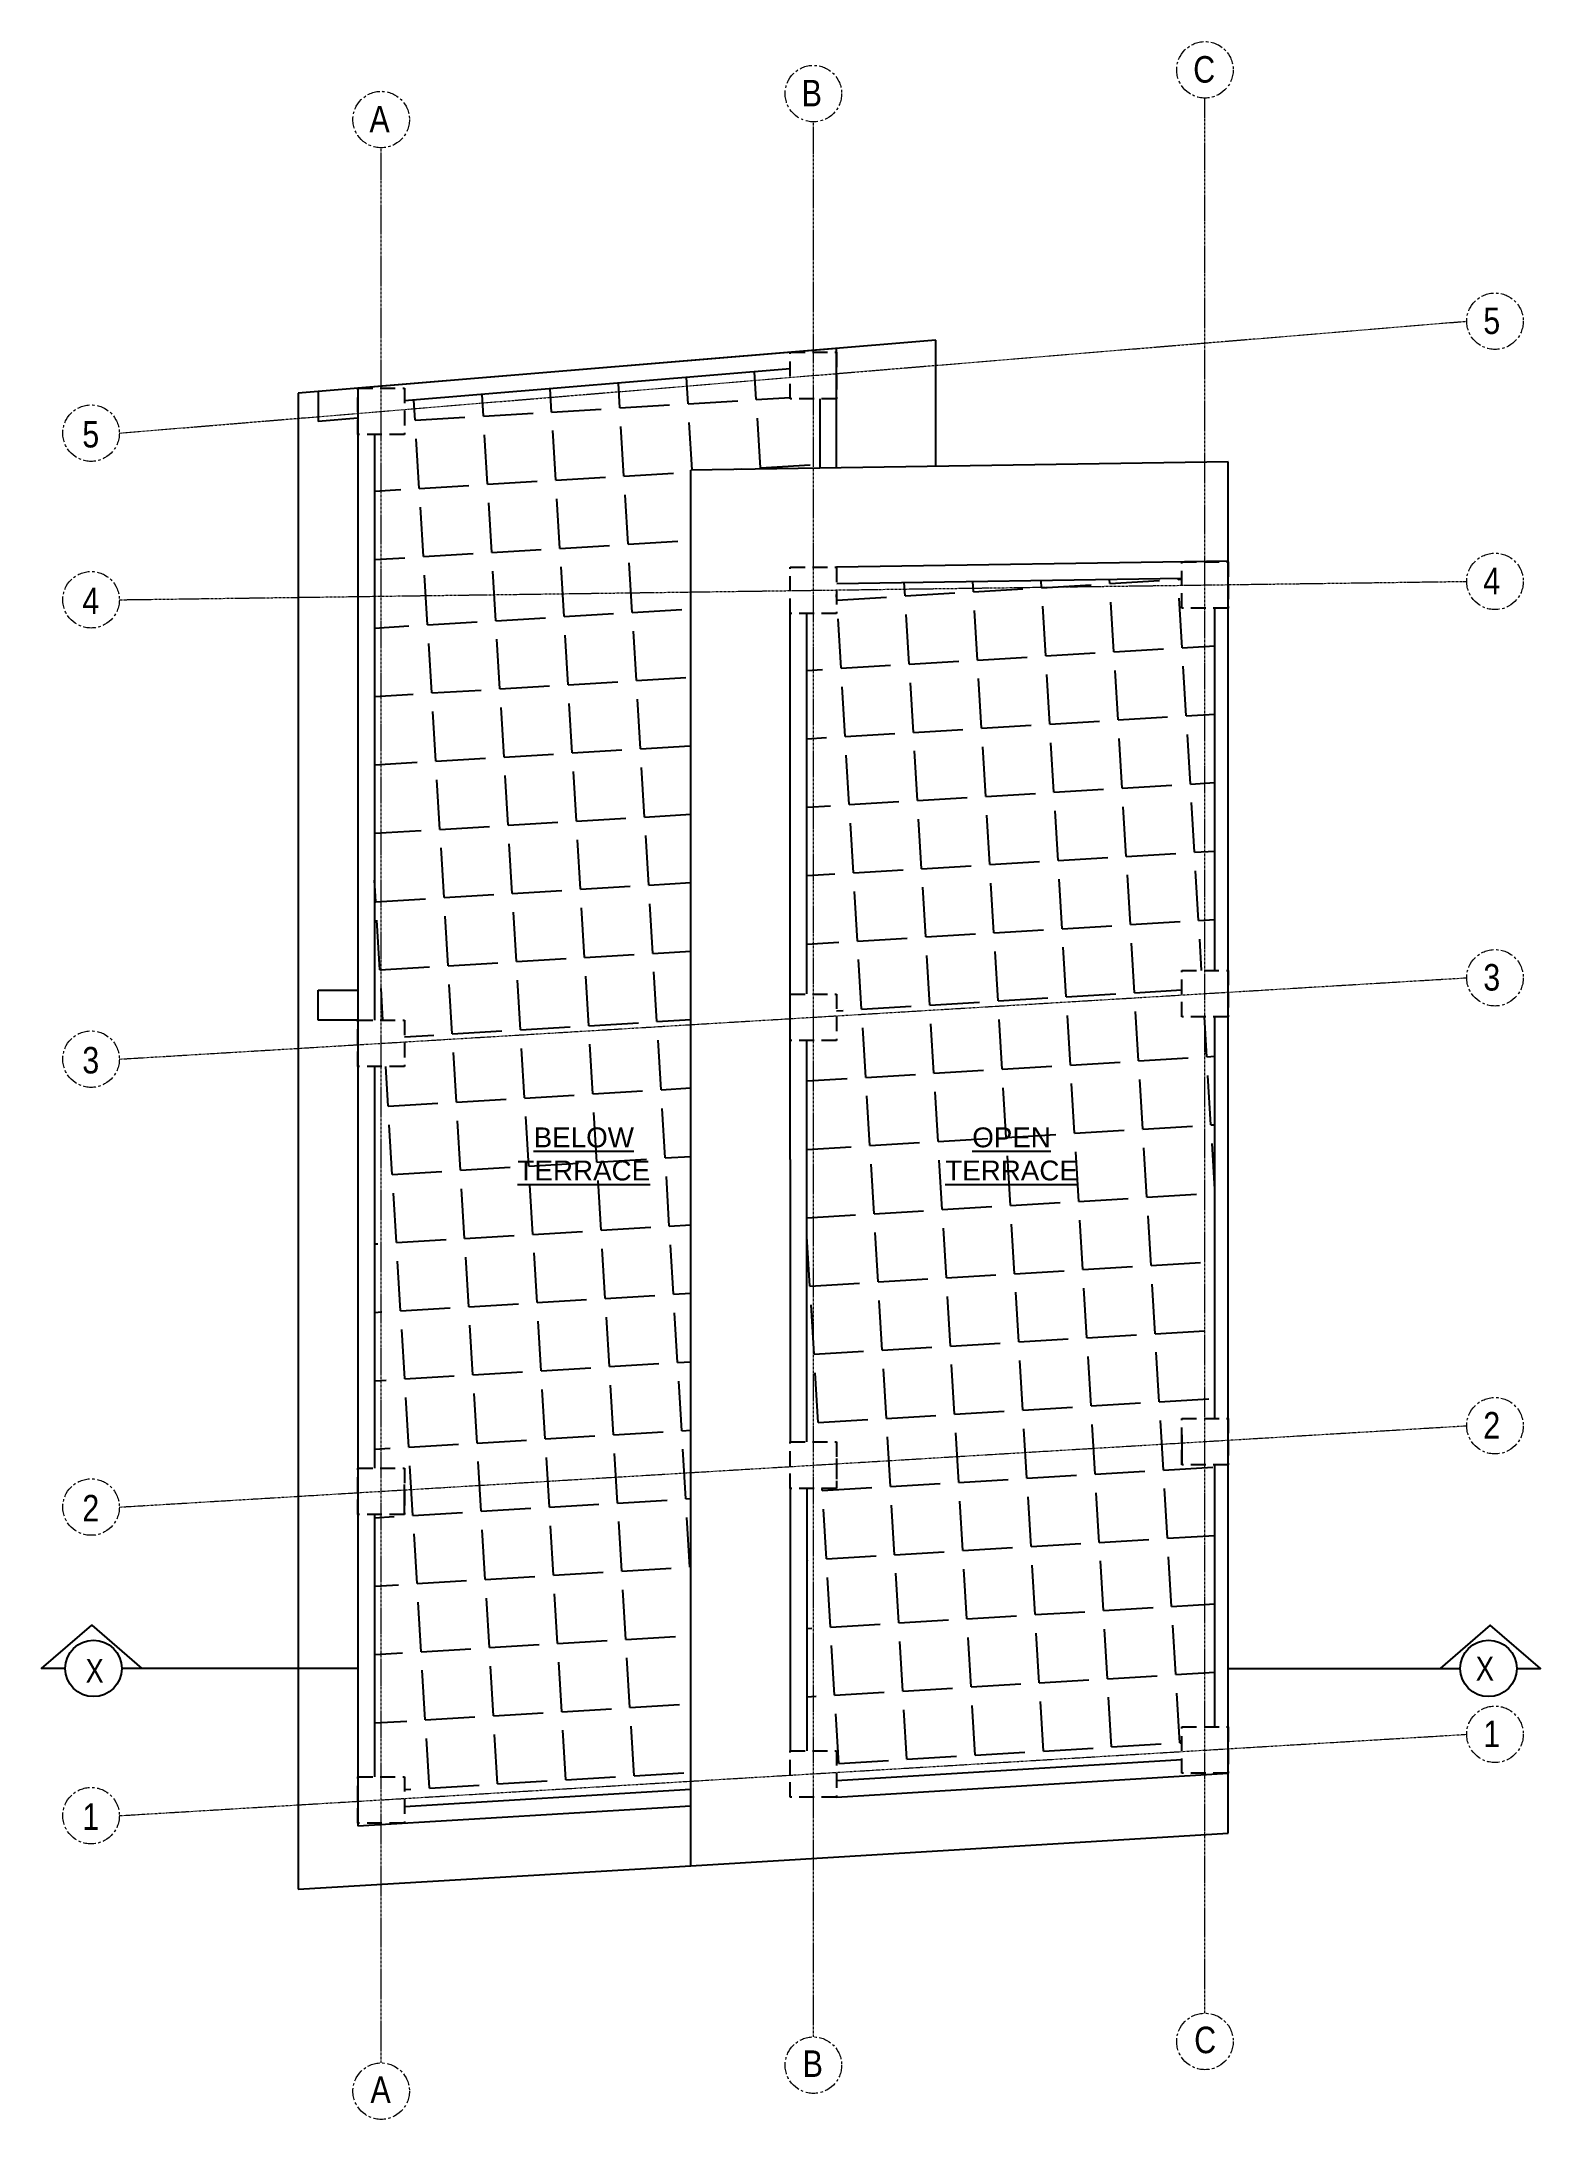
# Model space of a CAD drawing. Header units: inches. Extents: x -10117506 to -5032697, y -6529230 to -3253155.
# Drawn here: x -5058080 to -5057627, y -3254750 to -3254122 of the extents above; entities that cross this region are included whole.
import ezdxf

# ---------------------------------------------------------------- set-up
doc = ezdxf.new("R2010")
doc.units = ezdxf.units.IN
doc.header["$LTSCALE"] = 2
doc.header["$MEASUREMENT"] = 0
doc.linetypes.add('CENTER', pattern=[2, 1.25, -0.25, 0.25, -0.25])
doc.linetypes.add('HIDDEN', pattern=[0.375, 0.25, -0.125])
doc.layers.get('0').update_dxf_attribs({"linetype": 'CONTINUOUS'})
doc.layers.add('A-Hatch', color=7, linetype='CONTINUOUS')
doc.layers.add('Annotations-Bold.w', color=177, linetype='CONTINUOUS', lineweight=13)
doc.layers.add('TEXT', color=181, linetype='CONTINUOUS', lineweight=25)
doc.styles.add('ARAIL', font='ARIALN.TTF')
doc.styles.add('arial.', font='arial.ttf')
pattern_1 = [(3.45713447, (-9814.174, 1371.027), (-1.243724074, 20.587466465), [15, -5.625]), (93.45713447, (-9814.174, 1371.027), (-20.587466465, -1.243724074), [15, -5.625])]

msp = doc.modelspace()

# ---------------------------------------------------------------- texts
at = {"layer": 'Annotations-Bold.w', "linetype": 'CENTER', "ltscale": 1.5, "char_height": 8, "attachment_point": 1, "style": 'ARAIL'}
for s, insert in [('C', (-5057732.13, -3254126.79)), ('B', (-5057850.29, -3254133.96)), ('A', (-5057980.71, -3254141.81)), ('5', (-5057644.59, -3254202.69)), ('5', (-5058067.36, -3254236.95)), ('4', (-5057644.59, -3254281.25)), ('4', (-5058067.36, -3254287.26)), ('3', (-5057644.59, -3254400.92)), ('3', (-5058067.36, -3254425.95)), ('2', (-5057644.59, -3254536.17)), ('2', (-5058067.36, -3254561.2)), ('1', (-5057644.59, -3254629.34)), ('1', (-5058067.36, -3254654.36)), ('C', (-5057731.83, -3254721.75)), ('B', (-5057849.99, -3254728.92)), ('A', (-5057980.41, -3254736.76))]:
    msp.add_mtext_dynamic_manual_height_columns(s, width=6.5393, gutter_width=100, heights=[0], dxfattribs=dict(at, insert=insert))
at = {"layer": 'TEXT', "lineweight": -2, "char_height": 6, "width": 127.5059, "attachment_point": 5, "style": 'arial.'}
for s, insert in [('{\\LBELOW \\PTERRACE}', (-5057916.03, -3254458.29)), ('{\\LOPEN \\PTERRACE}', (-5057786.94, -3254458.29))]:
    msp.add_mtext(s, dxfattribs=dict(at, insert=insert))
at = {"layer": 'TEXT', "char_height": 7.2, "style": 'ARAIL'}
for insert, attachment_point in [((-5058060.89, -3254610.73), 3), ((-5057646.86, -3254610.07), 1)]:
    msp.add_mtext_dynamic_manual_height_columns('X', width=125.4648, gutter_width=90, heights=[0], dxfattribs=dict(at, insert=insert, attachment_point=attachment_point))

# ---------------------------------------------------------------- hatches: boundary and pattern name
at = {"layer": 'A-Hatch', "ltscale": 0.5}
h = msp.add_hatch(dxfattribs=at)
h.set_pattern_fill('ANGLE', color=256, scale=75, angle=3.45713)
h.set_pattern_definition(pattern_1)
h.paths.add_polyline_path([(-5057979.18, -3254417.85), (-5057970.18, -3254417.85), (-5057970.18, -3254431.85), (-5057979.18, -3254431.85), (-5057979.18, -3254553.1), (-5057970.18, -3254553.1), (-5057970.18, -3254567.1), (-5057979.18, -3254567.1), (-5057979.18, -3254646.27), (-5057970.18, -3254646.27), (-5057970.18, -3254655.26), (-5057883.75, -3254650.06), (-5057883.75, -3254251.75), (-5057844.75, -3254251.15), (-5057844.75, -3254230.22), (-5057853.75, -3254230.22), (-5057853.75, -3254221.23), (-5057970.18, -3254230.91), (-5057970.18, -3254241.06), (-5057979.18, -3254241.06)])
h.paths.add_polyline_path([(-5057937.43, -3254469.07), (-5057894.38, -3254469.07), (-5057894.38, -3254446.61), (-5057937.43, -3254446.61)], flags=24)
h = msp.add_hatch(dxfattribs=at)
h.set_pattern_fill('ANGLE', color=256, scale=75, angle=3.45713)
h.set_pattern_definition(pattern_1)
h.paths.add_polyline_path([(-5057725.59, -3254293.46), (-5057735.59, -3254293.46), (-5057735.59, -3254284.46), (-5057839.75, -3254286.07), (-5057839.75, -3254295.07), (-5057848.75, -3254295.07), (-5057848.75, -3254409.97), (-5057839.75, -3254409.97), (-5057839.75, -3254423.97), (-5057848.75, -3254423.97), (-5057848.75, -3254545.22), (-5057839.75, -3254545.22), (-5057839.75, -3254559.22), (-5057848.75, -3254559.22), (-5057848.75, -3254638.42), (-5057839.75, -3254638.42), (-5057839.75, -3254647.45), (-5057735.59, -3254641.09), (-5057735.59, -3254631.25), (-5057725.59, -3254631.25), (-5057725.59, -3254552.08), (-5057735.59, -3254552.08), (-5057735.59, -3254543.06), (-5057735.59, -3254538.08), (-5057725.59, -3254538.08), (-5057725.59, -3254416.83), (-5057735.61, -3254416.83), (-5057735.61, -3254402.83), (-5057725.59, -3254402.83)])
h.paths.add_polyline_path([(-5057808.34, -3254469.07), (-5057765.29, -3254469.07), (-5057765.29, -3254446.61), (-5057808.34, -3254446.61)], flags=24)

# ---------------------------------------------------------------- linework, layer by layer
at = {"ltscale": 0.5}
for p, q in [((-5057809.75, -3254212.56), (-5058002.18, -3254228.55)), ((-5057839.75, -3254215.05), (-5057984.18, -3254227.06)), ((-5057839.75, -3254251.07), (-5057839.75, -3254215.05)), ((-5057809.75, -3254250.61), (-5057809.75, -3254212.56)), ((-5057853.75, -3254221.23), (-5057970.18, -3254230.91)), ((-5057996.18, -3254228.06), (-5057996.18, -3254237.09)), ((-5057984.18, -3254227.06), (-5057984.18, -3254661.11)), ((-5058002.18, -3254228.55), (-5058002.18, -3254680.23)), ((-5057844.75, -3254251.15), (-5057844.75, -3254230.22)), ((-5057984.18, -3254236.09), (-5057996.18, -3254237.09)), ((-5057979.18, -3254241.06), (-5057979.18, -3254417.85)), ((-5057721.59, -3254249.24), (-5057883.75, -3254251.75)), ((-5057883.75, -3254673.17), (-5057883.75, -3254251.75)), ((-5057721.59, -3254279.25), (-5057721.59, -3254249.24)), ((-5057721.59, -3254279.25), (-5057839.75, -3254281.07)), ((-5057735.59, -3254284.46), (-5057839.68, -3254286.07)), ((-5057730.59, -3254279.46), (-5057730.59, -3254279.25)), ((-5057721.59, -3254663.28), (-5057721.59, -3254279.25)), ((-5057721.45, -3254288.24), (-5057721.59, -3254288.25)), ((-5057853.75, -3254373.97), (-5057853.75, -3254295.07)), ((-5057848.75, -3254409.93), (-5057848.75, -3254295.07)), ((-5057725.59, -3254402.83), (-5057725.59, -3254293.46)), ((-5057853.75, -3254459.97), (-5057853.75, -3254373.97)), ((-5057996.18, -3254417.85), (-5057996.18, -3254408.85)), ((-5057996.18, -3254408.85), (-5057984.18, -3254408.85)), ((-5057984.18, -3254417.85), (-5057996.18, -3254417.85)), ((-5057725.59, -3254538.08), (-5057725.59, -3254416.83)), ((-5057848.75, -3254545.17), (-5057848.75, -3254423.97)), ((-5057979.18, -3254431.85), (-5057979.18, -3254553.1)), ((-5057853.75, -3254459.97), (-5057853.75, -3254545.22)), ((-5057735.59, -3254543.06), (-5057735.59, -3254552.08)), ((-5057725.59, -3254631.25), (-5057725.59, -3254552.08)), ((-5057970.18, -3254567.1), (-5057970.18, -3254558.08)), ((-5057853.75, -3254559.22), (-5057853.75, -3254638.42)), ((-5057848.75, -3254559.22), (-5057848.75, -3254638.42)), ((-5057979.18, -3254567.1), (-5057979.18, -3254646.27)), ((-5057839.75, -3254647.45), (-5057735.59, -3254641.09)), ((-5057839.75, -3254652.46), (-5057721.59, -3254645.25)), ((-5057970.18, -3254655.26), (-5057883.75, -3254650.06)), ((-5057984.18, -3254661.11), (-5057883.75, -3254655.09)), ((-5057883.75, -3254673.17), (-5057721.59, -3254663.28)), ((-5058002.18, -3254680.23), (-5057883.75, -3254673.17))]:
    msp.add_line(p, q, dxfattribs=at)
at = {"linetype": 'HIDDEN', "ltscale": 9}
msp.add_line((-5057839.75, -3254550.2), (-5057839.75, -3254559.22), dxfattribs=at)
for points in [[(-5057853.75, -3254216.22), (-5057839.75, -3254216.22), (-5057839.75, -3254230.22), (-5057853.75, -3254230.22)], [(-5057984.18, -3254227.06), (-5057970.18, -3254227.06), (-5057970.18, -3254241.06), (-5057984.18, -3254241.06)], [(-5057853.75, -3254281.07), (-5057839.75, -3254281.07), (-5057839.75, -3254295.07), (-5057853.75, -3254295.07)], [(-5057735.59, -3254279.46), (-5057721.59, -3254279.46), (-5057721.59, -3254293.46), (-5057735.59, -3254293.46)], [(-5057735.61, -3254402.83), (-5057721.61, -3254402.83), (-5057721.61, -3254416.83), (-5057735.61, -3254416.83)], [(-5057853.75, -3254409.97), (-5057839.75, -3254409.97), (-5057839.75, -3254423.97), (-5057853.75, -3254423.97)], [(-5057984.18, -3254417.85), (-5057970.18, -3254417.85), (-5057970.18, -3254431.85), (-5057984.18, -3254431.85)], [(-5057735.59, -3254538.08), (-5057721.59, -3254538.08), (-5057721.59, -3254552.08), (-5057735.59, -3254552.08)], [(-5057853.75, -3254545.22), (-5057839.75, -3254545.22), (-5057839.75, -3254559.22), (-5057853.75, -3254559.22)], [(-5057984.18, -3254553.1), (-5057970.18, -3254553.1), (-5057970.18, -3254567.1), (-5057984.18, -3254567.1)], [(-5057735.59, -3254631.25), (-5057721.59, -3254631.25), (-5057721.59, -3254645.25), (-5057735.59, -3254645.25)], [(-5057853.75, -3254638.42), (-5057839.75, -3254638.42), (-5057839.75, -3254652.42), (-5057853.75, -3254652.42)], [(-5057984.18, -3254646.27), (-5057970.18, -3254646.27), (-5057970.18, -3254660.27), (-5057984.18, -3254660.27)]]:
    msp.add_lwpolyline(points, close=True, dxfattribs=at)
at = {"layer": 'Annotations-Bold.w', "linetype": 'CENTER', "ltscale": 0.3}
for p, q in [((-5057728.59, -3254717.67), (-5057728.59, -3254139.46)), ((-5057846.75, -3254724.84), (-5057846.75, -3254146.63)), ((-5057977.18, -3254732.69), (-5057977.18, -3254154.48)), ((-5058056.18, -3254240.62), (-5057649.59, -3254206.83)), ((-5058056.18, -3254290.93), (-5057649.59, -3254285.38)), ((-5058056.18, -3254429.62), (-5057649.59, -3254405.06)), ((-5058056.18, -3254564.87), (-5057649.59, -3254540.31)), ((-5058056.18, -3254658.04), (-5057649.59, -3254633.48))]:
    msp.add_line(p, q, dxfattribs=at)
at = {"layer": 'Annotations-Bold.w', "linetype": 'CENTER', "ltscale": 1.5}
for centre in [(-5057728.59, -3254130.93), (-5057846.75, -3254138.1), (-5057977.18, -3254145.94), (-5057641.06, -3254206.83), (-5058064.71, -3254240.62), (-5057641.06, -3254285.38), (-5058064.71, -3254290.93), (-5057641.06, -3254405.06), (-5058064.71, -3254429.62), (-5057641.06, -3254540.31), (-5058064.71, -3254564.87), (-5057641.06, -3254633.48), (-5058064.71, -3254658.04), (-5057728.59, -3254726.21), (-5057846.75, -3254733.38), (-5057977.18, -3254741.22)]:
    msp.add_circle(centre, 8.53, dxfattribs=at)
at = {"layer": 'TEXT'}
for points in [[(-5058072.51, -3254613.57), (-5058079.65, -3254613.57), (-5058064.51, -3254600.48), (-5058049.37, -3254613.57)], [(-5057634.5, -3254613.57), (-5057627.35, -3254613.57), (-5057642.5, -3254600.48), (-5057657.64, -3254613.57)], [(-5057984.18, -3254613.57), (-5058055.45, -3254613.57)], [(-5057721.59, -3254613.57), (-5057651.56, -3254613.57)]]:
    msp.add_lwpolyline(points, dxfattribs=at)
for centre in [(-5058063.98, -3254613.57), (-5057643.03, -3254613.57)]:
    msp.add_circle(centre, 8.53, dxfattribs=at)

msp.set_redraw_order([(e.dxf.handle, doc.entitydb.next_handle()) for e in msp.query("TEXT MTEXT ATTDEF DIMENSION ARC_DIMENSION")])  # texts and dimensions are drawn at this point

doc.saveas('drawing.dxf')
